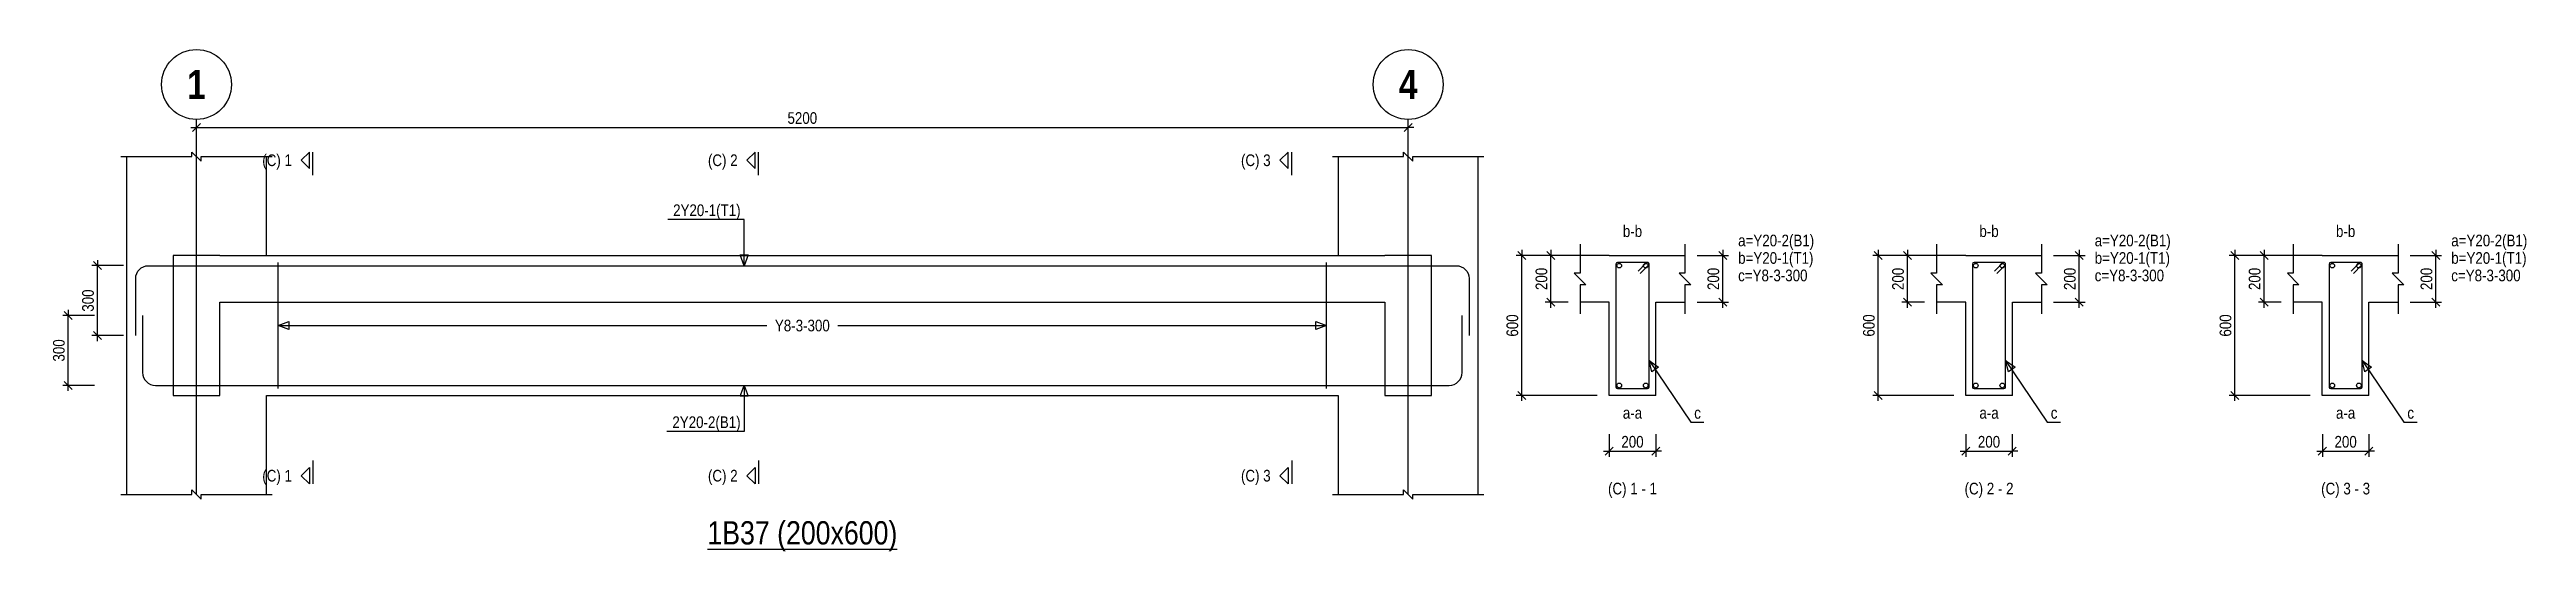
# Model space of a CAD drawing. Extents: x 0 to 206258, y -403073 to 0.
# Drawn here: x 12479 to 33738, y -338074 to -333764 of the extents above; entities that cross this region are included whole.
import ezdxf
from ezdxf.enums import TextEntityAlignment as Align
from ezdxf.lldxf.tags import DXFTag

# ---------------------------------------------------------------- set-up
doc = ezdxf.new("R2010")
doc.units = 0
doc.header["$LTSCALE"] = 1000
for name, color, linetype in [('Axis Circle(Dir 2)', 150, 'Continuous'), ('Axis Label(Dir 1)', 7, 'Continuous'), ('Axis Line(Dir 2)', 150, 'CENTER2'), ('Break Line', 5, 'Continuous'), ('Dimension Line', 5, 'Continuous'), ('Front Elevation Line', 40, 'Continuous'), ('Leader Line', 5, 'Continuous'), ('Link Line', 3, 'Continuous'), ('Rebar Label', 6, 'Continuous'), ('Rebar Line', 7, 'Continuous'), ('Section Label', 1, 'Continuous'), ('Section Line', 1, 'Continuous'), ('Top Rebar Label', 6, 'Continuous'), ('Top Rebar Line', 7, 'Continuous')]:
    doc.layers.add(name, color=color, linetype=linetype)
for name, color, linetype, true_color in [('Back Elevation Line', 191, 'HIDDEN2', 0xd4aaff), ('Beam Label(D)', 94, 'Continuous', 0x008100), ('Beam Line(D)', 112, 'Continuous', 0x00bd5e), ('Link Label', 94, 'Continuous', 0x008100)]:
    doc.layers.add(name, color=color, linetype=linetype, true_color=true_color)
doc.styles.add('Axis Label(Dir 1)', font='ARIALNB.TTF', dxfattribs={"height": 250})
doc.styles.add('Beam Label(D)', font='ARIALN.TTF', dxfattribs={"height": 200})
doc.styles.add('Dimension Text', font='ARIALN.TTF', dxfattribs={"height": 100})
doc.styles.add('Link Label', font='ARIALN.TTF', dxfattribs={"height": 100})
doc.styles.add('Rebar Label', font='ARIALN.TTF', dxfattribs={"height": 100})
doc.styles.add('Section Label', font='ARIALN.TTF', dxfattribs={"height": 100})
doc.styles.add('Top Rebar Label', font='ARIALN.TTF', dxfattribs={"height": 100})
tags = doc.linetypes.add('CENTER2', pattern=[1.125, 0.75, -0.125, 0.125, -0.125]).pattern_tags.tags
tags[10:11] = [DXFTag(74, 4), DXFTag(75, 0), DXFTag(340, '0'), DXFTag(46, 0.0), DXFTag(50, 0.0), DXFTag(44, 0.0), DXFTag(45, 0.0)]
tags[8:9] = [DXFTag(74, 4), DXFTag(75, 0), DXFTag(340, '0'), DXFTag(46, 0.0), DXFTag(50, 0.0), DXFTag(44, 0.0), DXFTag(45, 0.0)]
tags[6:7] = [DXFTag(74, 4), DXFTag(75, 0), DXFTag(340, '0'), DXFTag(46, 0.0), DXFTag(50, 0.0), DXFTag(44, 0.0), DXFTag(45, 0.0)]
tags[4:5] = [DXFTag(74, 4), DXFTag(75, 0), DXFTag(340, '0'), DXFTag(46, 0.0), DXFTag(50, 0.0), DXFTag(44, 0.0), DXFTag(45, 0.0)]
tags = doc.linetypes.add('HIDDEN2', pattern=[0.1875, 0.125, -0.0625]).pattern_tags.tags
tags[6:7] = [DXFTag(74, 4), DXFTag(75, 0), DXFTag(340, '0'), DXFTag(46, 0.0), DXFTag(50, 0.0), DXFTag(44, 0.0), DXFTag(45, 0.0)]
tags[4:5] = [DXFTag(74, 4), DXFTag(75, 0), DXFTag(340, '0'), DXFTag(46, 0.0), DXFTag(50, 0.0), DXFTag(44, 0.0), DXFTag(45, 0.0)]
doc.dimstyles.new('BEAM', dxfattribs={"dimtxt": 100, "dimasz": 30, "dimexe": 48.3, "dimexo": 103.5, "dimgap": 30, "dimtad": 1, "dimtoh": 1, "dimdec": 1, "dimlfac": 0.5, "dimdsep": 46, "dimtxsty": 'Dimension Text', "dimblk": 'PCDIM_TICK', "dimcen": 0.09, "dimclrd": 5, "dimclre": 5, "dimclrt": 5, "dimadec": 1, "dimazin": 0, "dimtp": 1, "dimtm": 1, "dimtfac": 1, "dimtdec": 4, "dimtofl": 0, "dimtmove": 0, "dimatfit": 3, "dimfxl": 1, "dimtolj": 1, "dimtzin": 0, "dimarcsym": 0})

msp = doc.modelspace()

# ---------------------------------------------------------------- texts
at = {"layer": 'Axis Label(Dir 1)', "transparency": 33554687, "style": 'Axis Label(Dir 1)'}
for s, p in [('1', (13740.146, -334064.284)), ('4', (24140.146, -334064.284))]:
    msp.add_text(s, height=250, dxfattribs=at).set_placement(p, align=Align.MIDDLE_CENTER)
at = {"layer": 'Beam Label(D)', "transparency": 33554687, "style": 'Beam Label(D)'}
msp.add_text('%%U1B37 (200x600)', height=200, dxfattribs=at).set_placement((18940.146, -337814.284), align=Align.TOP_CENTER)
at = {"layer": 'Link Label', "transparency": 33554687, "style": 'Link Label'}
for s, p in [(' c=Y8-3-300', (26940.146, -335754.284)), (' c=Y8-3-300', (30000.384, -335754.284)), (' c=Y8-3-300', (33060.623, -335754.284)), ('c', (26595.146, -336934.284)), ('c', (29655.384, -336934.284)), ('c', (32715.623, -336934.284))]:
    msp.add_text(s, height=100, dxfattribs=at).set_placement(p)
msp.add_text('Y8-3-300', height=100, dxfattribs=at).set_placement((18940.146, -336134.284), align=Align.MIDDLE_CENTER)
at = {"layer": 'Rebar Label', "transparency": 33554687, "style": 'Rebar Label'}
for s, p in [('b-b', (26065.146, -335404.284)), ('b-b', (29125.384, -335404.284)), ('b-b', (32185.623, -335404.284)), ('a-a', (26065.146, -336964.284)), ('a-a', (29125.384, -336964.284)), ('a-a', (32185.623, -336964.284))]:
    msp.add_text(s, height=100, dxfattribs=at).set_placement(p, align=Align.BOTTOM_CENTER)
for p in [(26940.146, -335454.284), (30000.384, -335454.284), (33060.623, -335454.284)]:
    msp.add_text(' a=Y20-2(B1)', height=100, dxfattribs=at).set_placement(p)
msp.add_text(' 2Y20-2(B1)', height=100, dxfattribs=at).set_placement((18410.146, -337014.284), align=Align.RIGHT)
at = {"layer": 'Section Label', "transparency": 33554687, "style": 'Section Label'}
for s, p in [('(C) 1', (14559.435, -334714.994)), ('(C) 2', (18384.435, -334714.994)), ('(C) 3', (22959.435, -334714.994)), ('(C) 1', (14559.435, -337423.573)), ('(C) 2', (18384.435, -337423.573)), ('(C) 3', (22959.435, -337423.573))]:
    msp.add_text(s, height=100, dxfattribs=at).set_placement(p, align=Align.MIDDLE_RIGHT)
for s, p in [('(C) 1 - 1', (26065.146, -337614.284)), ('(C) 2 - 2', (29125.384, -337614.284)), ('(C) 3 - 3', (32185.623, -337614.284))]:
    msp.add_text(s, height=100, dxfattribs=at).set_placement(p, align=Align.BOTTOM_CENTER)
at = {"layer": 'Top Rebar Label', "transparency": 33554687, "style": 'Top Rebar Label'}
msp.add_text(' 2Y20-1(T1)', height=100, dxfattribs=at).set_placement((18410.146, -335194.284), align=Align.RIGHT)
for p in [(26940.146, -335604.284), (30000.384, -335604.284), (33060.623, -335604.284)]:
    msp.add_text(' b=Y20-1(T1)', height=100, dxfattribs=at).set_placement(p)

# ---------------------------------------------------------------- blocks, each defined once
blk = doc.blocks.new('PCDIM_TICK')
at = {"layer": 'Dimension Line', "color": 0, "transparency": 33554687}
for p, q in [((1.15, 1.15), (-1.15, -1.15)), ((1.61, 0), (0, 0))]:
    blk.add_line(p, q, dxfattribs=at)
blk = doc.blocks.new('*U4024')
at = {"layer": 'Dimension Line', "color": 5, "true_color": 0x0000ff, "transparency": 16777216}
for p, q in [((13115, -335620), (12842, -335620)), ((12890, -336220), (12890, -335620)), ((13115, -336220), (12842, -336220))]:
    blk.add_line(p, q, dxfattribs=at)
at = {"layer": 'Dimension Line', "color": 5, "true_color": 0x0000ff, "transparency": 16777216, "xscale": 30, "yscale": 30}
for p, rotation in [((12890, -335620), 89.99999999999447), ((12890, -336220), 269.9999999999834)]:
    blk.add_blockref('PCDIM_TICK', p, dxfattribs=dict(at, rotation=rotation))
at = {"layer": 'Dimension Line', "color": 5, "true_color": 0x0000ff, "transparency": 16777216, "insert": (12860, -335920), "char_height": 100, "width": 181.5, "attachment_point": 8, "rotation": 90, "style": 'Dimension Text'}
blk.add_mtext('300', dxfattribs=at)
blk = doc.blocks.new('*U4025')
at = {"layer": 'Dimension Line', "color": 5, "true_color": 0x0000ff, "transparency": 16777216}
for p, q in [((12865, -336048), (12592, -336048)), ((12640, -336648), (12640, -336048)), ((12865, -336648), (12592, -336648))]:
    blk.add_line(p, q, dxfattribs=at)
at = {"layer": 'Dimension Line', "color": 5, "true_color": 0x0000ff, "transparency": 16777216, "xscale": 30, "yscale": 30}
for p, rotation in [((12640, -336048), 89.99999999999447), ((12640, -336648), 269.9999999999834)]:
    blk.add_blockref('PCDIM_TICK', p, dxfattribs=dict(at, rotation=rotation))
at = {"layer": 'Dimension Line', "color": 5, "true_color": 0x0000ff, "transparency": 16777216, "insert": (12610, -336348), "char_height": 100, "width": 181.5, "attachment_point": 8, "rotation": 90, "style": 'Dimension Text'}
blk.add_mtext('300', dxfattribs=at)
blk = doc.blocks.new('*U4026')
at = {"layer": 'Dimension Line', "color": 5, "true_color": 0x0000ff, "transparency": 16777216}
for p, q in [((13740, -334581), (13740, -334386)), ((24140, -334581), (24140, -334386)), ((13740, -334434), (24140, -334434))]:
    blk.add_line(p, q, dxfattribs=at)
at = {"layer": 'Dimension Line', "color": 5, "true_color": 0x0000ff, "transparency": 16777216, "xscale": 30, "yscale": 30, "rotation": 180.0000000000004}
blk.add_blockref('PCDIM_TICK', (13740, -334434), dxfattribs=at)
at = {"layer": 'Dimension Line', "color": 5, "true_color": 0x0000ff, "transparency": 16777216, "xscale": 30, "yscale": 30}
blk.add_blockref('PCDIM_TICK', (24140, -334434), dxfattribs=at)
at = {"layer": 'Dimension Line', "color": 5, "true_color": 0x0000ff, "transparency": 16777216, "insert": (18940, -334404), "char_height": 100, "width": 245.98, "attachment_point": 8, "style": 'Dimension Text'}
blk.add_mtext('5200', dxfattribs=at)
blk = doc.blocks.new('*U4027')
at = {"layer": 'Dimension Line', "color": 5, "true_color": 0x0000ff, "transparency": 16777216}
for p, q in [((26619, -335534), (26888, -335534)), ((26840, -335934), (26840, -335534)), ((26619, -335934), (26888, -335934))]:
    blk.add_line(p, q, dxfattribs=at)
at = {"layer": 'Dimension Line', "color": 5, "true_color": 0x0000ff, "transparency": 16777216, "xscale": 30, "yscale": 30}
for p, rotation in [((26840, -335534), 89.99999999999447), ((26840, -335934), 269.9999999999834)]:
    blk.add_blockref('PCDIM_TICK', p, dxfattribs=dict(at, rotation=rotation))
at = {"layer": 'Dimension Line', "color": 5, "true_color": 0x0000ff, "transparency": 16777216, "insert": (26810, -335734), "char_height": 100, "width": 182.77, "attachment_point": 8, "rotation": 90, "style": 'Dimension Text'}
blk.add_mtext('200', dxfattribs=at)
blk = doc.blocks.new('*U4028')
at = {"layer": 'Dimension Line', "color": 5, "true_color": 0x0000ff, "transparency": 16777216}
for p, q in [((25512, -335534), (25317, -335534)), ((25365, -335934), (25365, -335534)), ((25512, -335934), (25317, -335934))]:
    blk.add_line(p, q, dxfattribs=at)
at = {"layer": 'Dimension Line', "color": 5, "true_color": 0x0000ff, "transparency": 16777216, "xscale": 30, "yscale": 30}
for p, rotation in [((25365, -335534), 89.99999999999447), ((25365, -335934), 269.9999999999834)]:
    blk.add_blockref('PCDIM_TICK', p, dxfattribs=dict(at, rotation=rotation))
at = {"layer": 'Dimension Line', "color": 5, "true_color": 0x0000ff, "transparency": 16777216, "insert": (25335, -335734), "char_height": 100, "width": 182.77, "attachment_point": 8, "rotation": 90, "style": 'Dimension Text'}
blk.add_mtext('200', dxfattribs=at)
blk = doc.blocks.new('*U4029')
at = {"layer": 'Dimension Line', "color": 5, "true_color": 0x0000ff, "transparency": 16777216}
for p, q in [((25762, -335534), (25067, -335534)), ((25115, -336734), (25115, -335534)), ((25762, -336734), (25067, -336734))]:
    blk.add_line(p, q, dxfattribs=at)
at = {"layer": 'Dimension Line', "color": 5, "true_color": 0x0000ff, "transparency": 16777216, "xscale": 30, "yscale": 30}
for p, rotation in [((25115, -335534), 89.99999999999447), ((25115, -336734), 269.9999999999834)]:
    blk.add_blockref('PCDIM_TICK', p, dxfattribs=dict(at, rotation=rotation))
at = {"layer": 'Dimension Line', "color": 5, "true_color": 0x0000ff, "transparency": 16777216, "insert": (25085, -336134), "char_height": 100, "width": 181.97, "attachment_point": 8, "rotation": 90, "style": 'Dimension Text'}
blk.add_mtext('600', dxfattribs=at)
blk = doc.blocks.new('*U4030')
at = {"layer": 'Dimension Line', "color": 5, "true_color": 0x0000ff, "transparency": 16777216}
for p, q in [((25865, -337068), (25865, -337263)), ((26265, -337068), (26265, -337263)), ((25865, -337214), (26265, -337214))]:
    blk.add_line(p, q, dxfattribs=at)
at = {"layer": 'Dimension Line', "color": 5, "true_color": 0x0000ff, "transparency": 16777216, "xscale": 30, "yscale": 30, "rotation": 180.0000000000004}
blk.add_blockref('PCDIM_TICK', (25865, -337214), dxfattribs=at)
at = {"layer": 'Dimension Line', "color": 5, "true_color": 0x0000ff, "transparency": 16777216, "xscale": 30, "yscale": 30}
blk.add_blockref('PCDIM_TICK', (26265, -337214), dxfattribs=at)
at = {"layer": 'Dimension Line', "color": 5, "true_color": 0x0000ff, "transparency": 16777216, "insert": (26065, -337184), "char_height": 100, "width": 182.77, "attachment_point": 8, "style": 'Dimension Text'}
blk.add_mtext('200', dxfattribs=at)
blk = doc.blocks.new('*U4031')
at = {"layer": 'Dimension Line', "color": 5, "true_color": 0x0000ff, "transparency": 16777216}
for p, q in [((29679, -335534), (29949, -335534)), ((29900, -335934), (29900, -335534)), ((29679, -335934), (29949, -335934))]:
    blk.add_line(p, q, dxfattribs=at)
at = {"layer": 'Dimension Line', "color": 5, "true_color": 0x0000ff, "transparency": 16777216, "xscale": 30, "yscale": 30}
for p, rotation in [((29900, -335534), 89.99999999999447), ((29900, -335934), 269.9999999999834)]:
    blk.add_blockref('PCDIM_TICK', p, dxfattribs=dict(at, rotation=rotation))
at = {"layer": 'Dimension Line', "color": 5, "true_color": 0x0000ff, "transparency": 16777216, "insert": (29870, -335734), "char_height": 100, "width": 182.77, "attachment_point": 8, "rotation": 90, "style": 'Dimension Text'}
blk.add_mtext('200', dxfattribs=at)
blk = doc.blocks.new('*U4032')
at = {"layer": 'Dimension Line', "color": 5, "true_color": 0x0000ff, "transparency": 16777216}
for p, q in [((28572, -335534), (28377, -335534)), ((28425, -335934), (28425, -335534)), ((28572, -335934), (28377, -335934))]:
    blk.add_line(p, q, dxfattribs=at)
at = {"layer": 'Dimension Line', "color": 5, "true_color": 0x0000ff, "transparency": 16777216, "xscale": 30, "yscale": 30}
for p, rotation in [((28425, -335534), 89.99999999999447), ((28425, -335934), 269.9999999999834)]:
    blk.add_blockref('PCDIM_TICK', p, dxfattribs=dict(at, rotation=rotation))
at = {"layer": 'Dimension Line', "color": 5, "true_color": 0x0000ff, "transparency": 16777216, "insert": (28395, -335734), "char_height": 100, "width": 182.77, "attachment_point": 8, "rotation": 90, "style": 'Dimension Text'}
blk.add_mtext('200', dxfattribs=at)
blk = doc.blocks.new('*U4033')
at = {"layer": 'Dimension Line', "color": 5, "true_color": 0x0000ff, "transparency": 16777216}
for p, q in [((28822, -335534), (28127, -335534)), ((28175, -336734), (28175, -335534)), ((28822, -336734), (28127, -336734))]:
    blk.add_line(p, q, dxfattribs=at)
at = {"layer": 'Dimension Line', "color": 5, "true_color": 0x0000ff, "transparency": 16777216, "xscale": 30, "yscale": 30}
for p, rotation in [((28175, -335534), 89.99999999999447), ((28175, -336734), 269.9999999999834)]:
    blk.add_blockref('PCDIM_TICK', p, dxfattribs=dict(at, rotation=rotation))
at = {"layer": 'Dimension Line', "color": 5, "true_color": 0x0000ff, "transparency": 16777216, "insert": (28145, -336134), "char_height": 100, "width": 181.97, "attachment_point": 8, "rotation": 90, "style": 'Dimension Text'}
blk.add_mtext('600', dxfattribs=at)
blk = doc.blocks.new('*U4034')
at = {"layer": 'Dimension Line', "color": 5, "true_color": 0x0000ff, "transparency": 16777216}
for p, q in [((28925, -337068), (28925, -337263)), ((29325, -337068), (29325, -337263)), ((28925, -337214), (29325, -337214))]:
    blk.add_line(p, q, dxfattribs=at)
at = {"layer": 'Dimension Line', "color": 5, "true_color": 0x0000ff, "transparency": 16777216, "xscale": 30, "yscale": 30, "rotation": 180.0000000000004}
blk.add_blockref('PCDIM_TICK', (28925, -337214), dxfattribs=at)
at = {"layer": 'Dimension Line', "color": 5, "true_color": 0x0000ff, "transparency": 16777216, "xscale": 30, "yscale": 30}
blk.add_blockref('PCDIM_TICK', (29325, -337214), dxfattribs=at)
at = {"layer": 'Dimension Line', "color": 5, "true_color": 0x0000ff, "transparency": 16777216, "insert": (29125, -337184), "char_height": 100, "width": 182.77, "attachment_point": 8, "style": 'Dimension Text'}
blk.add_mtext('200', dxfattribs=at)
blk = doc.blocks.new('*U4035')
at = {"layer": 'Dimension Line', "color": 5, "true_color": 0x0000ff, "transparency": 16777216}
for p, q in [((32739, -335534), (33009, -335534)), ((32961, -335934), (32961, -335534)), ((32739, -335934), (33009, -335934))]:
    blk.add_line(p, q, dxfattribs=at)
at = {"layer": 'Dimension Line', "color": 5, "true_color": 0x0000ff, "transparency": 16777216, "xscale": 30, "yscale": 30}
for p, rotation in [((32961, -335534), 89.99999999999447), ((32961, -335934), 269.9999999999834)]:
    blk.add_blockref('PCDIM_TICK', p, dxfattribs=dict(at, rotation=rotation))
at = {"layer": 'Dimension Line', "color": 5, "true_color": 0x0000ff, "transparency": 16777216, "insert": (32931, -335734), "char_height": 100, "width": 182.77, "attachment_point": 8, "rotation": 90, "style": 'Dimension Text'}
blk.add_mtext('200', dxfattribs=at)
blk = doc.blocks.new('*U4036')
at = {"layer": 'Dimension Line', "color": 5, "true_color": 0x0000ff, "transparency": 16777216}
for p, q in [((31632, -335534), (31437, -335534)), ((31486, -335934), (31486, -335534)), ((31632, -335934), (31437, -335934))]:
    blk.add_line(p, q, dxfattribs=at)
at = {"layer": 'Dimension Line', "color": 5, "true_color": 0x0000ff, "transparency": 16777216, "xscale": 30, "yscale": 30}
for p, rotation in [((31486, -335534), 89.99999999999447), ((31486, -335934), 269.9999999999834)]:
    blk.add_blockref('PCDIM_TICK', p, dxfattribs=dict(at, rotation=rotation))
at = {"layer": 'Dimension Line', "color": 5, "true_color": 0x0000ff, "transparency": 16777216, "insert": (31456, -335734), "char_height": 100, "width": 182.77, "attachment_point": 8, "rotation": 90, "style": 'Dimension Text'}
blk.add_mtext('200', dxfattribs=at)
blk = doc.blocks.new('*U4037')
at = {"layer": 'Dimension Line', "color": 5, "true_color": 0x0000ff, "transparency": 16777216}
for p, q in [((31882, -335534), (31187, -335534)), ((31236, -336734), (31236, -335534)), ((31882, -336734), (31187, -336734))]:
    blk.add_line(p, q, dxfattribs=at)
at = {"layer": 'Dimension Line', "color": 5, "true_color": 0x0000ff, "transparency": 16777216, "xscale": 30, "yscale": 30}
for p, rotation in [((31236, -335534), 89.99999999999447), ((31236, -336734), 269.9999999999834)]:
    blk.add_blockref('PCDIM_TICK', p, dxfattribs=dict(at, rotation=rotation))
at = {"layer": 'Dimension Line', "color": 5, "true_color": 0x0000ff, "transparency": 16777216, "insert": (31206, -336134), "char_height": 100, "width": 181.97, "attachment_point": 8, "rotation": 90, "style": 'Dimension Text'}
blk.add_mtext('600', dxfattribs=at)
blk = doc.blocks.new('*U4038')
at = {"layer": 'Dimension Line', "color": 5, "true_color": 0x0000ff, "transparency": 16777216}
for p, q in [((31986, -337068), (31986, -337263)), ((32386, -337068), (32386, -337263)), ((31986, -337214), (32386, -337214))]:
    blk.add_line(p, q, dxfattribs=at)
at = {"layer": 'Dimension Line', "color": 5, "true_color": 0x0000ff, "transparency": 16777216, "xscale": 30, "yscale": 30, "rotation": 180.0000000000004}
blk.add_blockref('PCDIM_TICK', (31986, -337214), dxfattribs=at)
at = {"layer": 'Dimension Line', "color": 5, "true_color": 0x0000ff, "transparency": 16777216, "xscale": 30, "yscale": 30}
blk.add_blockref('PCDIM_TICK', (32386, -337214), dxfattribs=at)
at = {"layer": 'Dimension Line', "color": 5, "true_color": 0x0000ff, "transparency": 16777216, "insert": (32186, -337184), "char_height": 100, "width": 182.77, "attachment_point": 8, "style": 'Dimension Text'}
blk.add_mtext('200', dxfattribs=at)

# ---------------------------------------------------------------- dimensions: what is measured, and where the dimension line sits
at = {"layer": 'Dimension Line', "transparency": 33554687}
for base, p1, p2, text, picture, middle in [((18940.146, -334434.284), (13740.146, -334684.284), (24140.146, -334684.284), '5200', '*U4026', (18940.146, -334434.284)), ((26065.146, -337214.284), (25865.146, -336964.284), (26265.146, -336964.284), '200', '*U4030', (26065.146, -337214.284)), ((29125.384, -337214.284), (28925.384, -336964.284), (29325.384, -336964.284), '200', '*U4034', (29125.384, -337214.284)), ((32185.623, -337214.284), (31985.623, -336964.284), (32385.623, -336964.284), '200', '*U4038', (32185.623, -337214.284))]:
    dim = msp.add_linear_dim(base=base, p1=p1, p2=p2, text=text, dimstyle='BEAM', override={"dimscale": 1, "dimtxt": 100, "dimasz": 30, "dimexe": 48.3, "dimexo": 103.5, "dimgap": 30, "dimtad": 1, "dimtih": 0, "dimdec": 1, "dimlfac": 0.5, "dimzin": 8, "dimlunit": 2, "dimpost": '', "dimtxsty": 'Dimension Text', "dimblk": 'PCDIM_TICK', "dimse1": 0, "dimse2": 0, "dimsd2": 0, "dimclrd": 5, "dimclre": 5, "dimclrt": 5, "dimaunit": 0, "dimadec": 1, "dimazin": 0, "dimtol": 0, "dimtp": 1, "dimtm": 1, "dimtmove": 0}, dxfattribs=at)
    dim.commit()
    dim.dimension.update_dxf_attribs({"geometry": picture, "text_midpoint": middle})
for base, p1, p2, text, picture, middle in [((12890.146, -335920.284), (13218.146, -336220.284), (13218.146, -335620.284), '300', '*U4024', (12890.146, -335920.284)), ((25115.146, -336134.284), (25865.146, -336734.284), (25865.146, -335534.284), '600', '*U4029', (25115.146, -336134.284)), ((25365.146, -335734.284), (25615.146, -335934.284), (25615.146, -335534.284), '200', '*U4028', (25365.146, -335734.284)), ((26840.146, -335734.284), (26515.146, -335934.284), (26515.146, -335534.284), '200', '*U4027', (26840.146, -335734.284)), ((28175.384, -336134.284), (28925.384, -336734.284), (28925.384, -335534.284), '600', '*U4033', (28175.384, -336134.284)), ((28425.384, -335734.284), (28675.384, -335934.284), (28675.384, -335534.284), '200', '*U4032', (28425.384, -335734.284)), ((29900.384, -335734.284), (29575.384, -335934.284), (29575.384, -335534.284), '200', '*U4031', (29900.384, -335734.284)), ((31235.623, -336134.284), (31985.623, -336734.284), (31985.623, -335534.284), '600', '*U4037', (31235.623, -336134.284)), ((31485.623, -335734.284), (31735.623, -335934.284), (31735.623, -335534.284), '200', '*U4036', (31485.623, -335734.284)), ((32960.623, -335734.284), (32635.623, -335934.284), (32635.623, -335534.284), '200', '*U4035', (32960.623, -335734.284)), ((12640.146, -336348.284), (12968.146, -336648.284), (12968.146, -336048.284), '300', '*U4025', (12640.146, -336348.284))]:
    dim = msp.add_linear_dim(base=base, p1=p1, p2=p2, angle=90, text=text, dimstyle='BEAM', override={"dimscale": 1, "dimtxt": 100, "dimasz": 30, "dimexe": 48.3, "dimexo": 103.5, "dimgap": 30, "dimtad": 1, "dimtih": 0, "dimdec": 1, "dimlfac": 0.5, "dimzin": 8, "dimlunit": 2, "dimpost": '', "dimtxsty": 'Dimension Text', "dimblk": 'PCDIM_TICK', "dimse1": 0, "dimse2": 0, "dimsd2": 0, "dimclrd": 5, "dimclre": 5, "dimclrt": 5, "dimaunit": 0, "dimadec": 1, "dimazin": 0, "dimtol": 0, "dimtp": 1, "dimtm": 1, "dimtmove": 0}, dxfattribs=at)
    dim.commit()
    dim.dimension.update_dxf_attribs({"geometry": picture, "text_midpoint": middle})

# ---------------------------------------------------------------- linework, layer by layer
at = {"layer": 'Axis Circle(Dir 2)', "transparency": 33554687}
for centre in [(13740.146, -334064.284), (24140.146, -334064.284)]:
    msp.add_circle(centre, 300, dxfattribs=at)
at = {"layer": 'Axis Line(Dir 2)', "transparency": 33554687}
for points in [[(13740.146, -337584.284), (13740.146, -334364.284)], [(24140.146, -337584.284), (24140.146, -334364.284)]]:
    msp.add_lwpolyline(points, dxfattribs=at)
at = {"layer": 'Back Elevation Line', "transparency": 33554687}
for points in [[(13940.146, -335534.284), (13540.146, -335534.284)], [(13540.146, -335534.284), (13540.146, -336734.284)], [(13940.146, -335534.284), (23940.146, -335534.284)], [(24340.146, -335534.284), (23940.146, -335534.284)], [(24340.146, -336734.284), (24340.146, -335534.284)], [(13940.146, -336734.284), (13940.146, -335934.284)], [(13940.146, -335934.284), (23940.146, -335934.284)], [(23940.146, -335934.284), (23940.146, -336734.284)], [(13540.146, -336734.284), (13940.146, -336734.284)], [(23940.146, -336734.284), (24340.146, -336734.284)]]:
    msp.add_lwpolyline(points, dxfattribs=at)
at = {"layer": 'Beam Line(D)', "transparency": 33554687}
for points in [[(13140.146, -334684.284), (13140.146, -335534.284)], [(14340.146, -335534.284), (14340.146, -334684.284)], [(23540.146, -334684.284), (23540.146, -335534.284)], [(24740.146, -335534.284), (24740.146, -334684.284)], [(13140.146, -335534.284), (13140.146, -337584.284)], [(14340.146, -335534.284), (23540.146, -335534.284)], [(24740.146, -337584.284), (24740.146, -335534.284)], [(25865.146, -335534.284), (25615.146, -335534.284)], [(25865.146, -335534.284), (26265.146, -335534.284)], [(25865.146, -335534.284), (25865.146, -335534.284)], [(26265.146, -335534.284), (26265.146, -335534.284)], [(26265.146, -335534.284), (26515.146, -335534.284)], [(28925.384, -335534.284), (28675.384, -335534.284)], [(28925.384, -335534.284), (29325.384, -335534.284)], [(28925.384, -335534.284), (28925.384, -335534.284)], [(29325.384, -335534.284), (29325.384, -335534.284)], [(29325.384, -335534.284), (29575.384, -335534.284)], [(31985.623, -335534.284), (31735.623, -335534.284)], [(31985.623, -335534.284), (32385.623, -335534.284)], [(31985.623, -335534.284), (31985.623, -335534.284)], [(32385.623, -335534.284), (32385.623, -335534.284)], [(32385.623, -335534.284), (32635.623, -335534.284)], [(26265.146, -336734.284), (25865.146, -336734.284), (25865.146, -335934.284), (25615.146, -335934.284)], [(26265.146, -336734.284), (26265.146, -335934.284), (26515.146, -335934.284)], [(29325.384, -336734.284), (28925.384, -336734.284), (28925.384, -335934.284), (28675.384, -335934.284)], [(29325.384, -336734.284), (29325.384, -335934.284), (29575.384, -335934.284)], [(32385.623, -336734.284), (31985.623, -336734.284), (31985.623, -335934.284), (31735.623, -335934.284)], [(32385.623, -336734.284), (32385.623, -335934.284), (32635.623, -335934.284)], [(14340.146, -337584.284), (14340.146, -336734.284)], [(14340.146, -336734.284), (23540.146, -336734.284)], [(23540.146, -336734.284), (23540.146, -337584.284)]]:
    msp.add_lwpolyline(points, dxfattribs=at)
at = {"layer": 'Break Line', "transparency": 33554687}
for points in [[(13090.146, -334684.284), (13700.146, -334684.284), (13700.146, -334644.284), (13780.146, -334724.284), (13780.146, -334684.284), (14390.146, -334684.284)], [(23490.146, -334684.284), (24100.146, -334684.284), (24100.146, -334644.284), (24180.146, -334724.284), (24180.146, -334684.284), (24790.146, -334684.284)], [(25615.146, -335434.284), (25615.146, -335684.284), (25565.146, -335684.284), (25665.146, -335784.284), (25615.146, -335784.284), (25615.146, -336034.284)], [(26515.146, -335434.284), (26515.146, -335684.284), (26465.146, -335684.284), (26565.146, -335784.284), (26515.146, -335784.284), (26515.146, -336034.284)], [(28675.384, -335434.284), (28675.384, -335684.284), (28625.384, -335684.284), (28725.384, -335784.284), (28675.384, -335784.284), (28675.384, -336034.284)], [(29575.384, -335434.284), (29575.384, -335684.284), (29525.384, -335684.284), (29625.384, -335784.284), (29575.384, -335784.284), (29575.384, -336034.284)], [(31735.623, -335434.284), (31735.623, -335684.284), (31685.623, -335684.284), (31785.623, -335784.284), (31735.623, -335784.284), (31735.623, -336034.284)], [(32635.623, -335434.284), (32635.623, -335684.284), (32585.623, -335684.284), (32685.623, -335784.284), (32635.623, -335784.284), (32635.623, -336034.284)], [(13090.146, -337584.284), (13700.146, -337584.284), (13700.146, -337544.284), (13780.146, -337624.284), (13780.146, -337584.284), (14390.146, -337584.284)], [(23490.146, -337584.284), (24100.146, -337584.284), (24100.146, -337544.284), (24180.146, -337624.284), (24180.146, -337584.284), (24790.146, -337584.284)]]:
    msp.add_lwpolyline(points, dxfattribs=at)
at = {"layer": 'Front Elevation Line', "transparency": 33554687}
for points in [[(13940.146, -335534.284), (13540.146, -335534.284)], [(13540.146, -335534.284), (13540.146, -336734.284)], [(13940.146, -335534.284), (23940.146, -335534.284)], [(24340.146, -335534.284), (23940.146, -335534.284)], [(24340.146, -336734.284), (24340.146, -335534.284)], [(13940.146, -336734.284), (13940.146, -335934.284)], [(13940.146, -335934.284), (23940.146, -335934.284)], [(23940.146, -335934.284), (23940.146, -336734.284)], [(13540.146, -336734.284), (13940.146, -336734.284)], [(23940.146, -336734.284), (24340.146, -336734.284)]]:
    msp.add_lwpolyline(points, dxfattribs=at)
at = {"layer": 'Leader Line', "transparency": 33554687}
for points in [[(18440.145, -335620.284), (18440.146, -335224.284), (17785.154, -335224.284)], [(18405.943, -335526.314), (18474.347, -335526.314), (18440.145, -335620.284), (18405.943, -335526.314)], [(14440.146, -336134.284), (14534.115, -336100.082), (14534.115, -336168.486), (14440.146, -336134.284), (18635.502, -336134.284)], [(19244.79, -336134.284), (23440.146, -336134.284), (23346.176, -336168.486), (23346.176, -336100.082), (23440.146, -336134.284)], [(26288.086, -336493.009), (26231.402, -336531.297), (26207.146, -336434.284), (26288.086, -336493.009)], [(26207.146, -336434.284), (26565.146, -336964.284), (26678.275, -336964.284)], [(29348.325, -336493.008), (29291.641, -336531.297), (29267.384, -336434.283), (29348.325, -336493.008)], [(29267.384, -336434.283), (29625.384, -336964.284), (29738.514, -336964.284)], [(32408.563, -336493.008), (32351.879, -336531.296), (32327.622, -336434.283), (32408.563, -336493.008)], [(32327.622, -336434.283), (32685.623, -336964.284), (32798.752, -336964.284)], [(18440.145, -336648.284), (18440.146, -337044.284), (17777.472, -337044.284)], [(18474.347, -336742.253), (18405.943, -336742.253), (18440.145, -336648.284), (18474.347, -336742.253)]]:
    msp.add_lwpolyline(points, dxfattribs=at)
at = {"layer": 'Link Line', "transparency": 33554687}
for p, q in [((14440.146, -336676.284), (14440.146, -335592.284)), ((23440.146, -336676.284), (23440.146, -335592.284))]:
    msp.add_line(p, q, dxfattribs=at)
for points in [[(26132.335, -335686.894), (26203.045, -335616.183, 0.668178638), (26193.146, -335592.284), (25937.146, -335592.284, 0.414213562), (25923.146, -335606.284), (25923.146, -336662.284, 0.414213562), (25937.146, -336676.284), (26193.146, -336676.284, 0.414213562), (26207.146, -336662.284), (26207.146, -335606.284, 0.668178638), (26183.246, -335596.384), (26112.536, -335667.095)], [(29192.573, -335686.894), (29263.284, -335616.183, 0.668178638), (29253.384, -335592.284), (28997.384, -335592.284, 0.414213562), (28983.384, -335606.284), (28983.384, -336662.284, 0.414213562), (28997.384, -336676.284), (29253.384, -336676.284, 0.414213562), (29267.384, -336662.284), (29267.384, -335606.284, 0.668178638), (29243.485, -335596.384), (29172.774, -335667.095)], [(32252.812, -335686.894), (32323.523, -335616.183, 0.668178638), (32313.623, -335592.284), (32057.623, -335592.284, 0.414213562), (32043.623, -335606.284), (32043.623, -336662.284, 0.414213562), (32057.623, -336676.284), (32313.623, -336676.284, 0.414213562), (32327.623, -336662.284), (32327.623, -335606.284, 0.668178638), (32303.724, -335596.384), (32233.013, -335667.095)]]:
    msp.add_lwpolyline(points, format="xyb", dxfattribs=at)
at = {"layer": 'Rebar Line', "transparency": 33554687}
msp.add_lwpolyline([(13278.146, -336048.284), (13278.146, -336538.328, 0.414213562), (13388.102, -336648.284), (24492.19, -336648.284, 0.414213562), (24602.146, -336538.328), (24602.146, -336048.284)], format="xyb", dxfattribs=at)
for centre in [(25951.146, -335620.284), (26179.146, -335620.284), (29011.384, -335620.284), (29239.384, -335620.284), (32071.623, -335620.284), (32299.623, -335620.284), (25951.146, -336648.284), (26179.146, -336648.284), (29011.384, -336648.284), (29239.384, -336648.284), (32071.623, -336648.284), (32299.623, -336648.284)]:
    msp.add_circle(centre, 20, dxfattribs=at)
at = {"layer": 'Section Line', "transparency": 33554687}
for points in [[(14710.146, -334644.284), (14639.435, -334714.994), (14710.146, -334785.705), (14710.146, -334644.284)], [(14740.146, -334844.284), (14740.146, -334644.284)], [(18535.146, -334644.284), (18464.435, -334714.994), (18535.146, -334785.705), (18535.146, -334644.284)], [(18565.146, -334844.284), (18565.146, -334644.284)], [(23110.145, -334644.284), (23039.435, -334714.994), (23110.145, -334785.705), (23110.145, -334644.284)], [(23140.145, -334844.284), (23140.145, -334644.284)], [(14710.146, -337494.284), (14710.146, -337494.284), (14639.435, -337423.573), (14710.146, -337352.862), (14710.146, -337494.284)], [(14740.146, -337294.284), (14740.146, -337494.284)], [(18535.146, -337494.284), (18535.146, -337494.284), (18464.435, -337423.573), (18535.146, -337352.862), (18535.146, -337494.284)], [(18565.146, -337294.284), (18565.146, -337494.284)], [(23110.145, -337494.284), (23110.145, -337494.284), (23039.435, -337423.573), (23110.145, -337352.862), (23110.145, -337494.284)], [(23140.145, -337294.284), (23140.145, -337494.284)]]:
    msp.add_lwpolyline(points, dxfattribs=at)
at = {"layer": 'Top Rebar Line', "transparency": 33554687}
msp.add_lwpolyline([(13218.146, -336220.284), (13218.146, -335730.239, -0.414213562), (13328.102, -335620.284), (24552.19, -335620.284, -0.414213562), (24662.146, -335730.239), (24662.146, -336220.284)], format="xyb", dxfattribs=at)

msp.set_redraw_order([(e.dxf.handle, doc.entitydb.next_handle()) for e in msp.query("TEXT MTEXT ATTDEF DIMENSION ARC_DIMENSION")])  # texts and dimensions are drawn at this point

doc.saveas('drawing.dxf')
